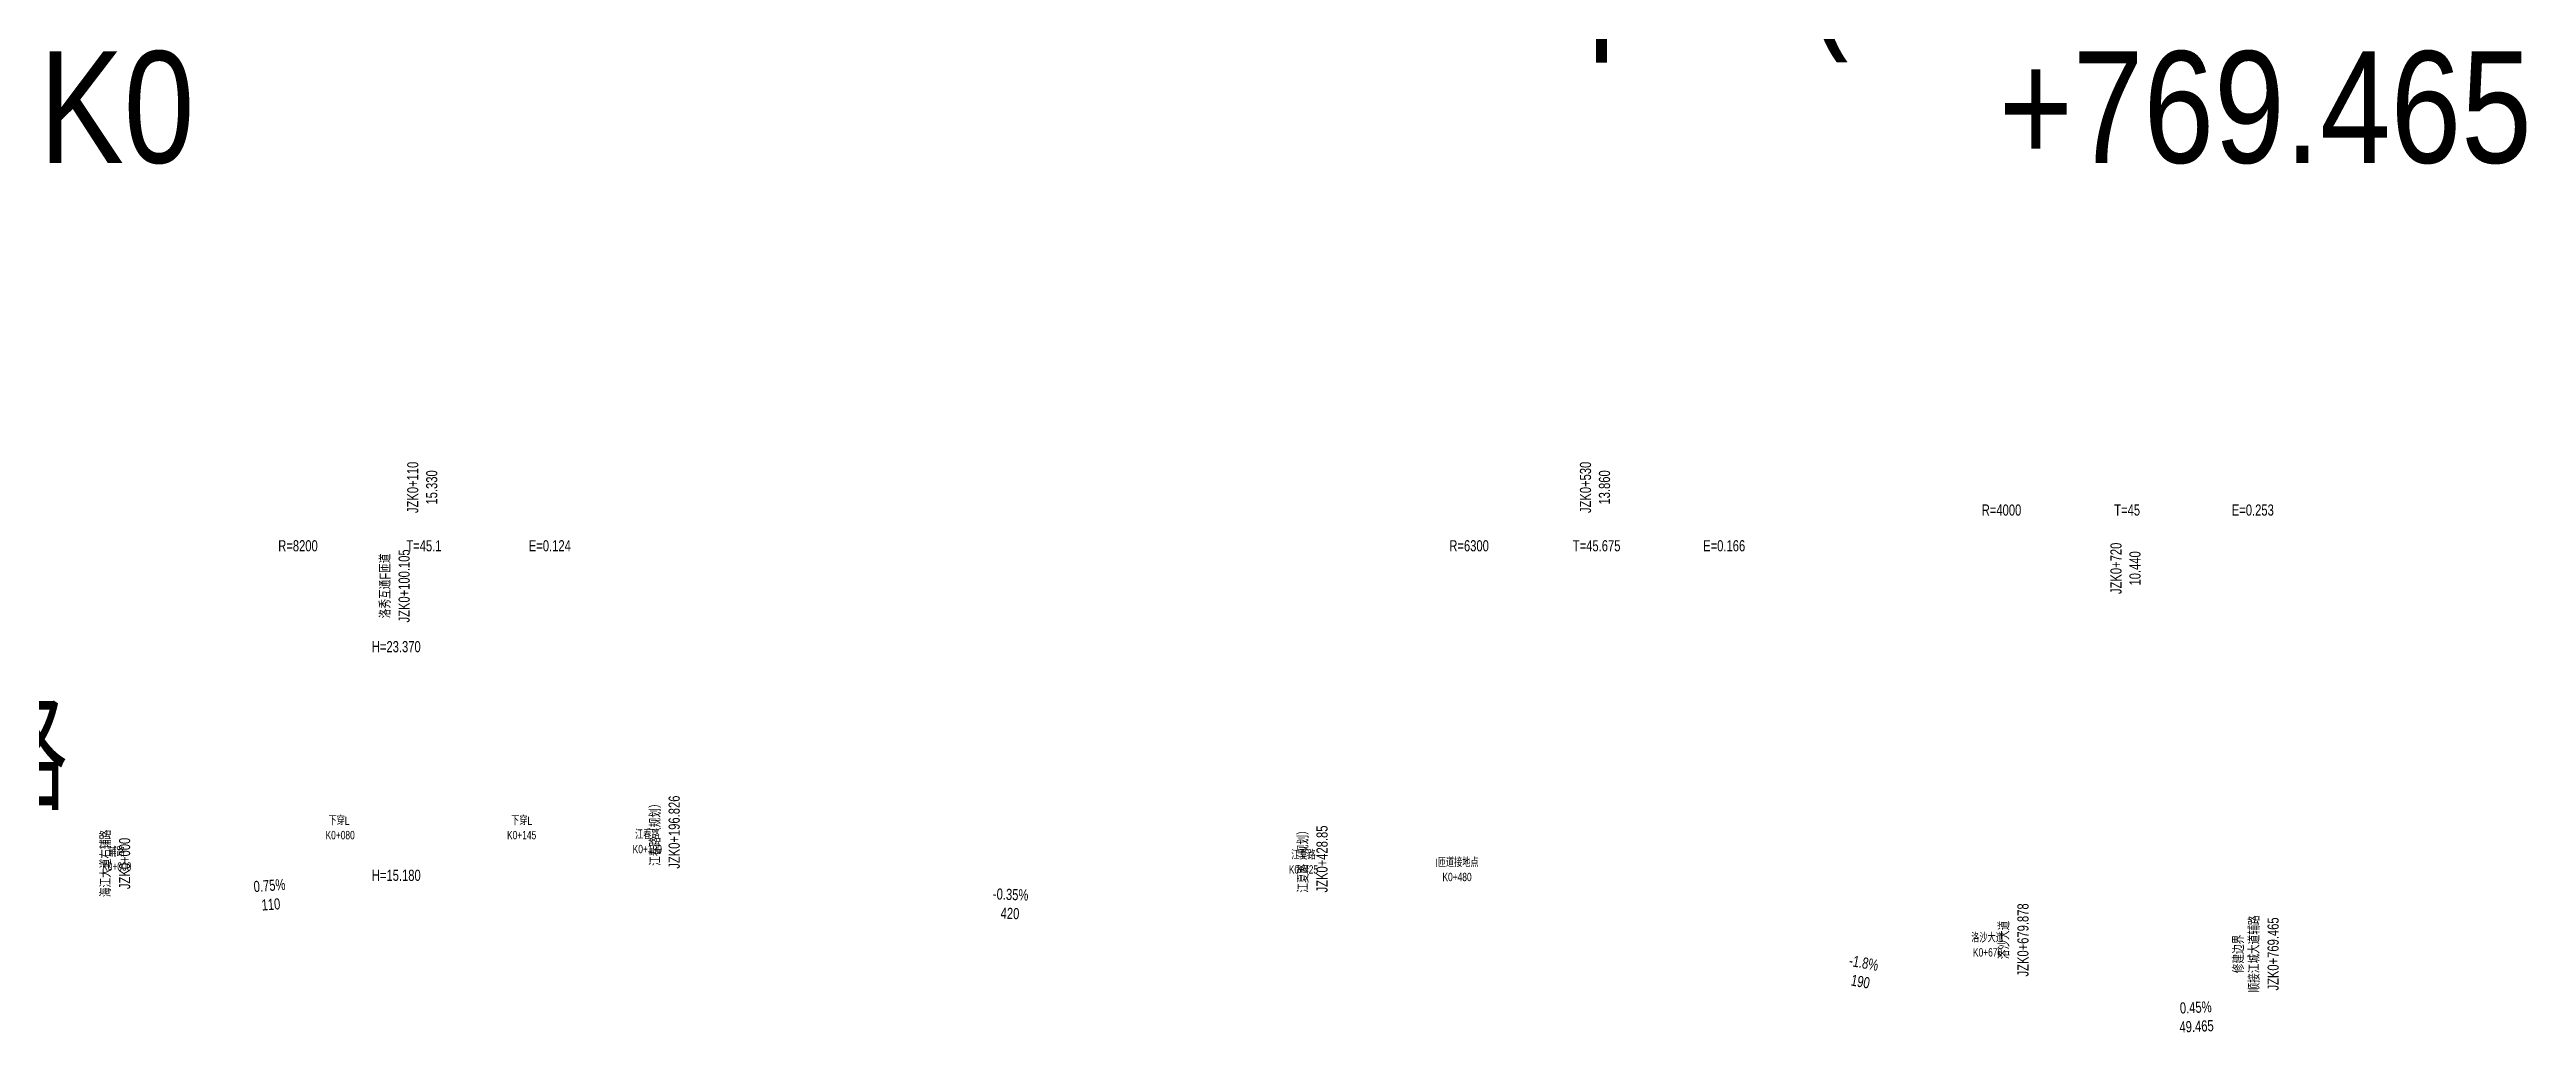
# Model space of a CAD drawing. Extents: x 0 to 558779, y 0 to 2762081.
# Drawn here: x 533794 to 534681, y 2759209 to 2759561 of the extents above; entities that cross this region are included whole.
import ezdxf
from ezdxf.enums import TextEntityAlignment as Align

# ---------------------------------------------------------------- set-up
doc = ezdxf.new("R2010")
doc.units = 0
doc.header["$LTSCALE"] = 20
doc.linetypes.add('HIDDEN', pattern=[0.375, 0.25, -0.125])
for name, color, linetype in [('BcSta', 7, 'Continuous'), ('CtrlPt', 7, 'Continuous'), ('ZdmBz-JZ-江城大道左辅路', 3, 'Continuous'), ('ZdsjName', 7, 'Continuous')]:
    doc.layers.add(name, color=color, linetype=linetype)
doc.styles.get("Standard").update_dxf_attribs({"font": 'fsdb_e.shx', "width": 0.7, "bigfont": 'hzdx.shx'})

msp = doc.modelspace()

# ---------------------------------------------------------------- texts
at = {"layer": 'BcSta', "color": 8, "width": 0.85}
for s, p in [('K0', (533817.851, 2759508.215)), ('+769.465', (534587.316, 2759508.215))]:
    msp.add_text(s, height=40, dxfattribs=at).set_placement(p, align=Align.BOTTOM_CENTER)
at = {"layer": 'CtrlPt', "color": 3, "width": 0.75}
for s, p in [('下穿L ', (533897.851, 2759282.115)), ('下穿L', (533962.851, 2759282.115)), ('江春路', (534007.851, 2759277.115)), ('辅路', (533817.851, 2759270.865)), ('江夏路', (534242.851, 2759269.815)), ('I匝道接地点', (534297.851, 2759267.115)), ('洛沙大道', (534487.851, 2759240.115))]:
    msp.add_text(s, height=3, dxfattribs=at).set_placement(p, align=Align.BOTTOM_CENTER)
for s, p in [('K0+080', (533897.851, 2759280.915)), ('K0+145', (533962.851, 2759280.915)), ('K0+190', (534007.851, 2759275.915)), ('K0+000', (533817.851, 2759269.665)), ('K0+425', (534242.851, 2759268.615)), ('K0+480', (534297.851, 2759265.915)), ('K0+670', (534487.851, 2759238.915))]:
    msp.add_text(s, height=3, dxfattribs=at).set_placement(p, align=Align.TOP_CENTER)
at = {"layer": 'ZdmBz-JZ-江城大道左辅路', "linetype": 'HIDDEN', "width": 0.75001}
for s, p in [('JZK0+110', (533927.051, 2759403.96)), ('JZK0+530', (534347.051, 2759403.96)), ('JZK0+720', (534537.051, 2759374.96))]:
    msp.add_text(s, height=4, rotation=90, dxfattribs=at).set_placement(p, align=Align.BOTTOM_CENTER)
for s, p in [('15.330', (533928.651, 2759403.96)), ('13.860', (534348.651, 2759403.96)), ('10.440', (534538.651, 2759374.96))]:
    msp.add_text(s, height=4, rotation=90, dxfattribs=at).set_placement(p, align=Align.TOP_CENTER)
for s, p in [('R=4000', (534492.851, 2759395.86)), ('T=45', (534537.851, 2759395.86)), ('E=0.253', (534582.851, 2759395.86)), ('R=8200', (533882.751, 2759383.06)), ('T=45.1', (533927.851, 2759383.06)), ('E=0.124', (533972.951, 2759383.06)), ('R=6300', (534302.176, 2759383.06)), ('T=45.675', (534347.851, 2759383.06)), ('E=0.166', (534393.526, 2759383.06))]:
    msp.add_text(s, height=4, dxfattribs=at).set_placement(p, align=Align.MIDDLE_CENTER)
at = {"layer": 'ZdmBz-JZ-江城大道左辅路', "width": 0.75001}
for s, rotation, p in [('洛秀互通F匝道', 90, (533917.156, 2759368.671)), ('江春路（规划）', 90, (534013.877, 2759280.476)), ('海江大道右辅路', 90, (533817.051, 2759269.265)), ('江夏路（规划）', 90, (534245.901, 2759270.855)), ('0.75%', 4.289153, (533872.791, 2759258.188)), ('-0.35%', 357.995466, (534137.879, 2759254.965)), ('洛沙大道', 90, (534496.929, 2759241.867)), ('修建边界', 90, (534580.916, 2759236.841)), ('顺接江城大道辅路', 90, (534586.516, 2759236.841)), ('-1.8%', 349.796026, (534442.993, 2759230.502)), ('0.45%', 2.576566, (534562.548, 2759214.527))]:
    msp.add_text(s, height=4, rotation=rotation, dxfattribs=at).set_placement(p, align=Align.BOTTOM_CENTER)
for s, rotation, p in [('JZK0+100.105', 90, (533918.756, 2759368.671)), ('JZK0+196.826', 90, (534015.477, 2759280.476)), ('JZK0+000', 90, (533818.651, 2759269.265)), ('JZK0+428.85', 90, (534247.501, 2759270.855)), ('110', 4.289153, (533872.911, 2759256.592)), ('420', 357.995466, (534137.823, 2759253.365)), ('JZK0+679.878', 90, (534498.529, 2759241.867)), ('JZK0+769.465', 90, (534588.116, 2759236.841)), ('190', 349.796026, (534442.709, 2759228.928)), ('49.465', 2.576566, (534562.619, 2759212.929))]:
    msp.add_text(s, height=4, rotation=rotation, dxfattribs=at).set_placement(p, align=Align.TOP_CENTER)
for s, p in [('H=23.370', (533917.956, 2759346.915)), ('H=15.180', (533917.956, 2759265.017))]:
    msp.add_text(s, height=4, dxfattribs=at).set_placement(p, align=Align.MIDDLE_CENTER)
at = {"layer": 'ZdsjName', "color": 3, "width": 0.85}
msp.add_text('E:\\2021\\金屿大桥\\3 施工图（第一版）\\3版（08.26嗣雄沟通纵断后+桥梁意见+2000坐标）\\dpf-3(08.26嗣雄沟通纵断后+桥梁意见+2000坐标)\\JZ-江城大道左辅路.Dpf', height=40, dxfattribs=at).set_placement((534202.584, 2759556.215), align=Align.BOTTOM_CENTER)
msp.add_text('JZ-江城大道左辅路', height=40, dxfattribs=at).set_placement((533800.351, 2759308.215), align=Align.MIDDLE_RIGHT)

doc.saveas('drawing.dxf')
